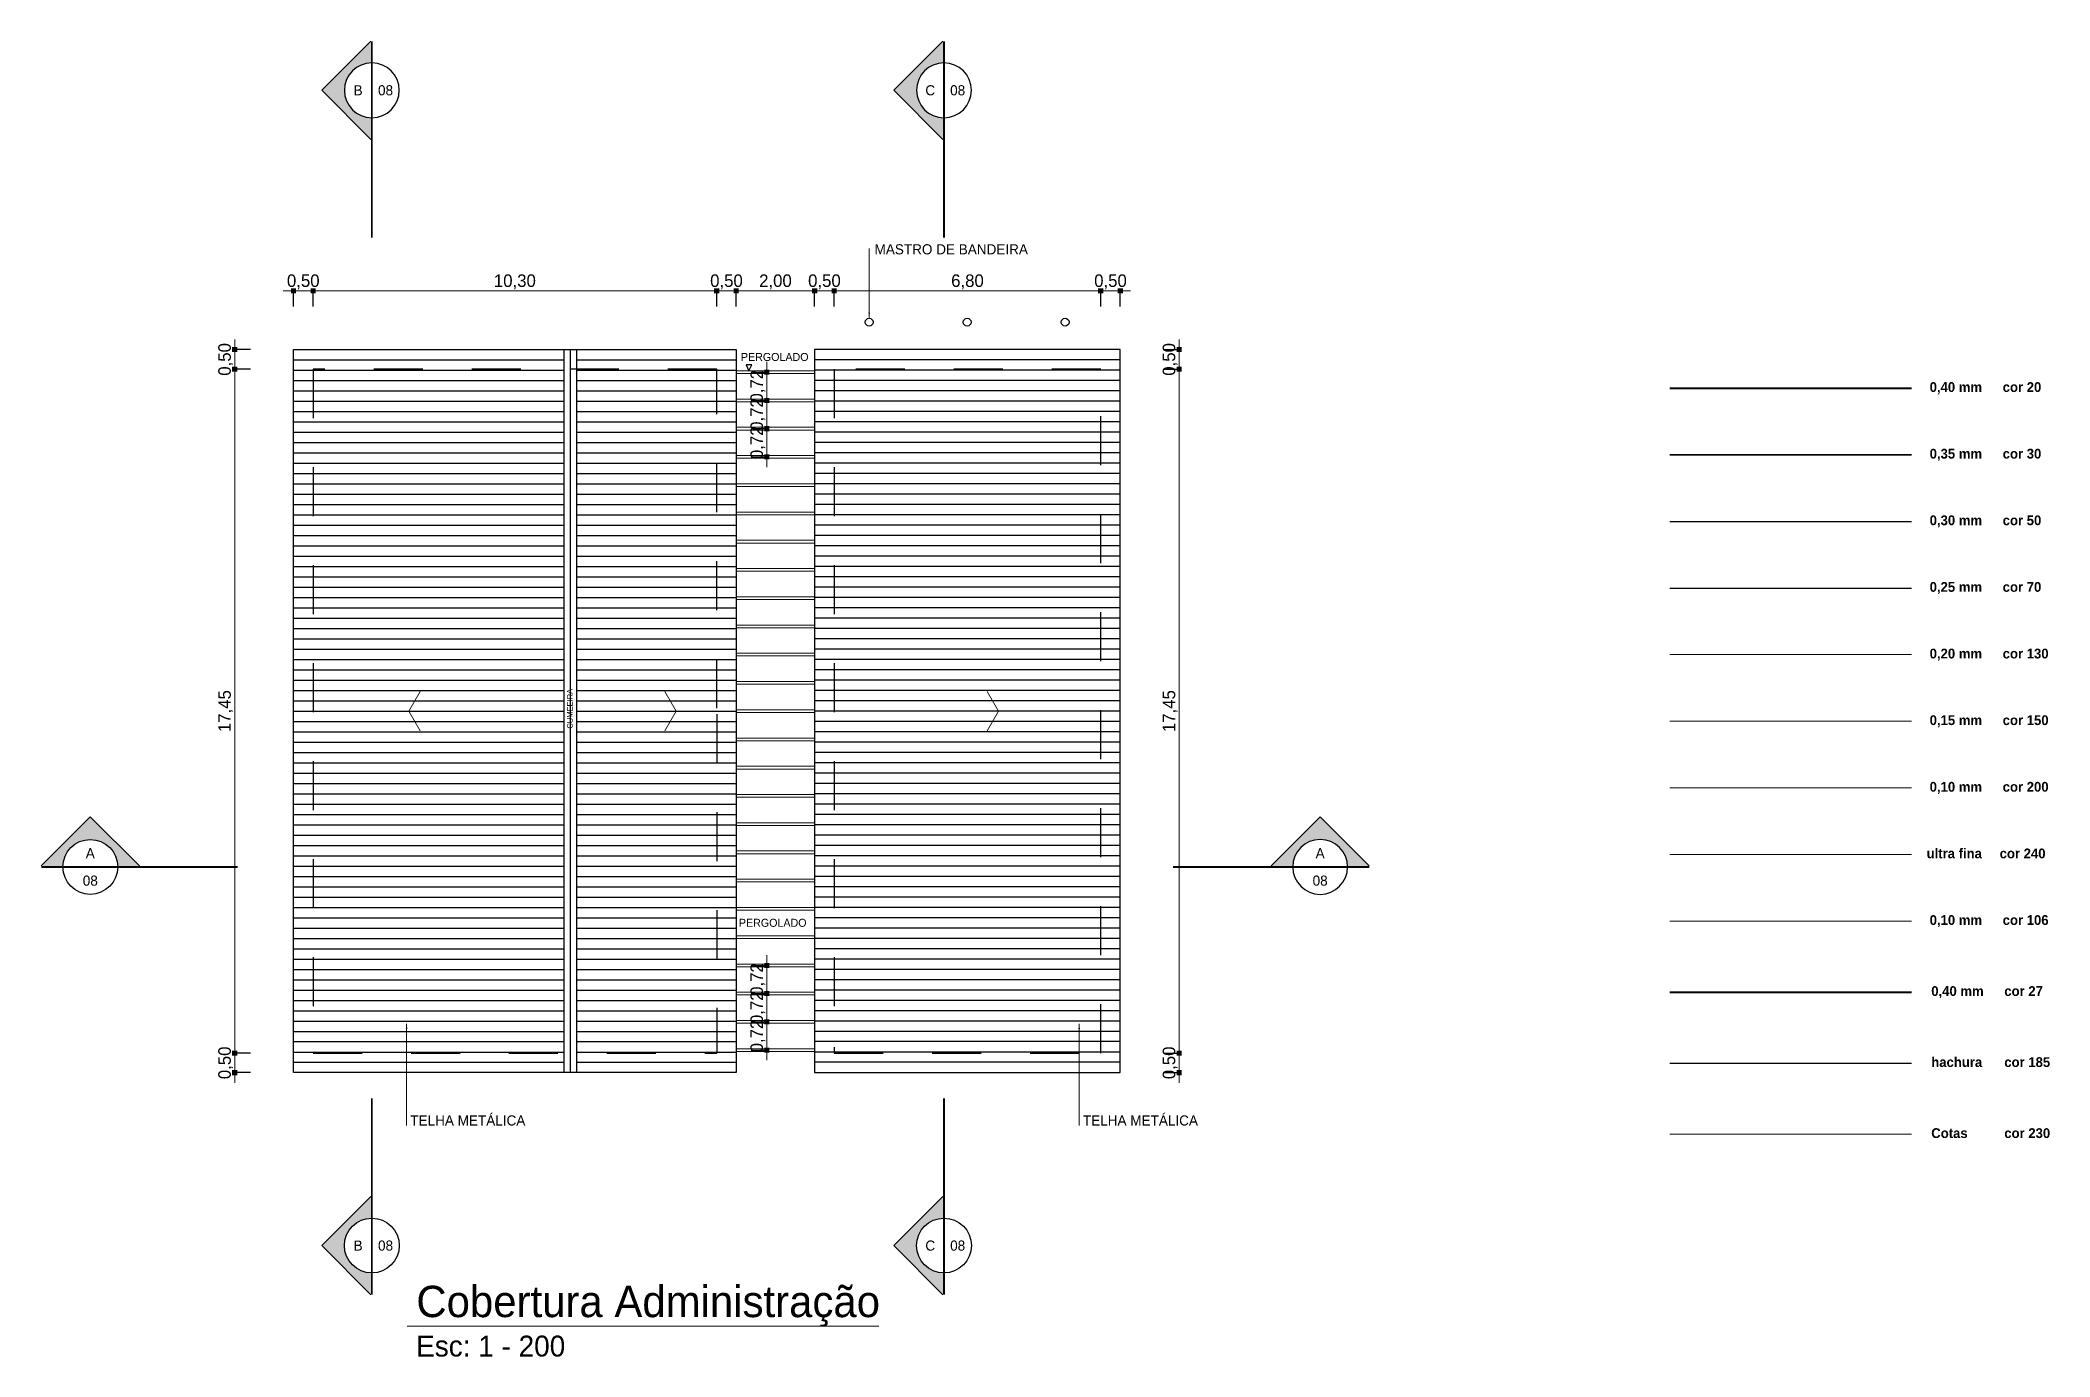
# Model space of a CAD drawing. Header units: millimetres. Extents: x 3006 to 6000, y 1661 to 3774.
# Drawn here: x 3867.8 to 3919.1, y 1660.8 to 1694.4 of the extents above; entities that cross this region are included whole.
import ezdxf
from ezdxf.enums import TextEntityAlignment as Align

# ---------------------------------------------------------------- set-up
doc = ezdxf.new("R2010")
doc.units = ezdxf.units.MM
doc.header["$LTSCALE"] = 10
doc.linetypes.add('TPP2', pattern=[1.6, 1, -0.2, 0, -0.2, 0, -0.2])
doc.linetypes.add('TT3', pattern=[0.25, 0.125, -0.125])
for name, color, linetype, lineweight in [('.10', 200, 'Continuous', 9), ('.10 ultra fina', 240, 'Continuous', 5), ('.15', 150, 'Continuous', 15), ('.20', 130, 'Continuous', 20), ('.25', 70, 'Continuous', 25), ('.30', 50, 'Continuous', 30), ('.35', 30, 'Continuous', 35), ('.40', 20, 'Continuous', 40), ('.40 Interno parede', 27, 'Continuous', 40), ('COTAS', 230, 'Continuous', 15)]:
    doc.layers.add(name, color=color, linetype=linetype, lineweight=lineweight)
for name, color, linetype in [('.20 hachura', 185, 'Continuous'), ('ARQ-MASTRO', 2, 'Continuous'), ('ARQ-PRJ', 8, 'TT3'), ('ARQ-REV', 12, 'Continuous'), ('ARQ-SMB', 9, 'Continuous'), ('Escrita', 34, 'Continuous')]:
    doc.layers.add(name, color=color, linetype=linetype)
doc.layers.add('Verde', color=7, linetype='Continuous', true_color=0x136734)
doc.styles.get("Standard").update_dxf_attribs({"font": 'arial.ttf'})
doc.styles.add('Texto Wilian', font='himalaya.ttf')
doc.dimstyles.new('Cota 1-200 Exter WMJ', dxfattribs={"dimtxt": 0.32, "dimasz": 0.13, "dimexe": 0.05, "dimexo": 0.3, "dimgap": 0.03, "dimtad": 1, "dimzin": 1, "dimtxsty": 'Texto Wilian', "dimblk": 'BOXFILLED', "dimcen": 0, "dimclrd": 230, "dimclre": 230, "dimclrt": 104, "dimazin": 0, "dimtfac": 1, "dimtix": 1, "dimtmove": 0, "dimatfit": 3, "dimfxl": 0.4, "dimfxlon": 1, "dimlwd": 20, "dimarcsym": 2})

msp = doc.modelspace()

# ---------------------------------------------------------------- texts
at = {"layer": 'Escrita', "style": 'Texto Wilian'}
for s, height, p in [('B', 0.258, (3875.887, 1693.111)), ('08', 0.2582, (3876.587, 1693.111)), ('C', 0.258, (3890.487, 1693.111)), ('08', 0.2582, (3891.187, 1693.111)), ('A', 0.258, (3869.052, 1673.644)), ('A', 0.258, (3900.437, 1673.644)), ('08', 0.2582, (3869.052, 1672.944)), ('08', 0.2582, (3900.437, 1672.944)), ('B', 0.258, (3875.887, 1663.632)), ('08', 0.2582, (3876.587, 1663.632)), ('C', 0.258, (3890.487, 1663.632)), ('08', 0.2582, (3891.187, 1663.632))]:
    msp.add_text(s, height=height, dxfattribs=at).set_placement(p, align=Align.MIDDLE)
for s, height, p in [('MASTRO DE BANDEIRA', 0.25821, (3889.066, 1688.924)), ('PERGOLADO', 0.2036, (3885.656, 1686.204)), ('PERGOLADO', 0.2036, (3885.605, 1671.766)), ('TELHA METÁLICA', 0.25821, (3877.219, 1666.695)), ('TELHA METÁLICA', 0.25821, (3894.383, 1666.695))]:
    msp.add_text(s, height=height, dxfattribs=at).set_placement(p)
msp.add_text('CUMEEIRA', height=0.144, rotation=90, dxfattribs=at).set_placement((3881.364, 1676.821))
at = {"layer": 'Escrita', "char_height": 0.25, "attachment_point": 1}
for s, insert in [('{\\Fbold|c0;\\C116;\\c3434259;0,40 mm}', (3915.991, 1685.663)), ('{\\Fbold|c0;\\C116;\\c3434259;cor 20}', (3917.855, 1685.663)), ('{\\Fbold|c0;\\C116;\\c3434259;0,35 mm}', (3915.991, 1683.963)), ('{\\Fbold|c0;\\C116;\\c3434259;cor 30}', (3917.855, 1683.963)), ('{\\Fbold|c0;\\C116;\\c3434259;0,30 mm}', (3915.991, 1682.263)), ('{\\Fbold|c0;\\C116;\\c3434259;cor 50}', (3917.855, 1682.263)), ('{\\Fbold|c0;\\C116;\\c3434259;0,25 mm}', (3915.991, 1680.563)), ('{\\Fbold|c0;\\C116;\\c3434259;cor 70}', (3917.855, 1680.563)), ('{\\Fbold|c0;\\C116;\\c3434259;0,20 mm}', (3915.991, 1678.863)), ('{\\Fbold|c0;\\C116;\\c3434259;cor 130}', (3917.855, 1678.863)), ('{\\Fbold|c0;\\C116;\\c3434259;0,15 mm}', (3915.991, 1677.163)), ('{\\Fbold|c0;\\C116;\\c3434259;cor 150}', (3917.855, 1677.163)), ('{\\Fbold|c0;\\C116;\\c3434259;0,10 mm}', (3915.991, 1675.463)), ('{\\Fbold|c0;\\C116;\\c3434259;cor 200}', (3917.855, 1675.463)), ('{\\Fbold|c0;\\C116;\\c3434259;ultra fina}', (3915.913, 1673.763)), ('{\\Fbold|c0;\\C116;\\c3434259;cor 240}', (3917.777, 1673.763)), ('{\\Fbold|c0;\\C116;\\c3434259;0,10 mm}', (3915.991, 1672.063)), ('{\\Fbold|c0;\\C116;\\c3434259;cor 106}', (3917.855, 1672.063)), ('{\\Fbold|c0;\\C116;\\c3434259;0,40 mm}', (3916.032, 1670.251)), ('{\\Fbold|c0;\\C116;\\c3434259;cor 27}', (3917.896, 1670.251)), ('{\\Fbold|c0;\\C116;\\c3434259;hachura}', (3916.032, 1668.438)), ('{\\Fbold|c0;\\C116;\\c3434259;cor 185}', (3917.896, 1668.438)), ('{\\Fbold|c0;\\C116;\\c3434259;Cotas}', (3916.032, 1666.626)), ('{\\Fbold|c0;\\C116;\\c3434259;cor 230}', (3917.896, 1666.626))]:
    msp.add_mtext_dynamic_manual_height_columns(s, width=5.26656, gutter_width=1, heights=[0], dxfattribs=dict(at, insert=insert))
at = {"layer": 'Escrita', "attachment_point": 1, "style": 'Texto Wilian'}
for s, insert, char_height, width in [('{\\C50;Cobertura Administração }', (3877.373, 1662.606), 0.8, 19.84348), ('{\\C50;Esc: 1 - 200}', (3877.367, 1661.334), 0.53333, 8.38128)]:
    msp.add_mtext(s, dxfattribs=dict(at, insert=insert, char_height=char_height, width=width))

# ---------------------------------------------------------------- blocks, each defined once
blk = doc.blocks.new('W-CORTE')
at = {"layer": '.25'}
blk.add_hatch(color=256, dxfattribs=at).paths.add_polyline_path([(-3.759, 1.278), (-5.012, 0.025), (-4.459, 0.025, -0.964901), (-3.059, 0.025), (-2.506, 0.025)])
for p, q in [((-3.759, 1.278), (-5.012, 0.025)), ((-2.506, 0.025), (-3.759, 1.278))]:
    blk.add_line(p, q, dxfattribs=at)
at = {"layer": '.25', "const_width": 0.05}
blk.add_lwpolyline([(-2.506, 0), (-5.012, 0)], dxfattribs=at)
at = {"layer": '.25', "linetype": 'TPP2', "const_width": 0.05}
blk.add_lwpolyline([(-2.506, 0), (0, 0)], dxfattribs=at)
at = {"layer": '.25'}
blk.add_circle((-3.759, 0), 0.7, dxfattribs=at)
blk = doc.blocks.new('_BoxFilled')
at = {"color": 0, "linetype": 'ByBlock', "lineweight": -2}
blk.add_line((-0.5, 0), (-1, 0), dxfattribs=at)
at = {"color": 0, "linetype": 'ByBlock'}
blk.add_solid([(-0.5, 0.5), (0.5, 0.5), (-0.5, -0.5), (0.5, -0.5)], dxfattribs=at)
blk = doc.blocks.new('*D616')
at = {"layer": 'COTAS', "color": 230, "linetype": 'Continuous', "lineweight": 20, "ltscale": 10, "transparency": 16777216}
for p, q in [((3874.107, 1687.994), (3873.977, 1687.994)), ((3874.237, 1687.994), (3874.737, 1687.994)), ((3874.867, 1687.994), (3874.997, 1687.994))]:
    blk.add_line(p, q, dxfattribs=at)
at = {"layer": 'COTAS', "color": 230, "lineweight": -2, "ltscale": 10, "transparency": 16777216}
for p, q in [((3874.237, 1687.594), (3874.237, 1688.044)), ((3874.737, 1687.594), (3874.737, 1688.044))]:
    blk.add_line(p, q, dxfattribs=at)
at = {"layer": 'Defpoints', "color": 0, "ltscale": 10, "transparency": 16777216}
for p in [(3874.737, 1687.994), (3874.237, 1686.494), (3874.737, 1686.494)]:
    blk.add_point(p, dxfattribs=at)
at = {"layer": 'COTAS', "color": 230, "lineweight": 20, "ltscale": 10, "transparency": 16777216, "xscale": 0.13, "yscale": 0.13, "zscale": 0.13}
blk.add_blockref('_BoxFilled', (3874.237, 1687.994), dxfattribs=at)
at = {"layer": 'COTAS', "color": 230, "lineweight": 20, "ltscale": 10, "transparency": 16777216, "xscale": 0.13, "yscale": 0.13, "zscale": 0.13, "rotation": 180}
blk.add_blockref('_BoxFilled', (3874.737, 1687.994), dxfattribs=at)
at = {"layer": 'COTAS', "color": 104, "ltscale": 10, "transparency": 16777216, "insert": (3874.487, 1688.223), "char_height": 0.32, "attachment_point": 5, "style": 'Texto Wilian'}
blk.add_mtext('0,50', dxfattribs=at)
blk = doc.blocks.new('*D617')
at = {"layer": 'COTAS', "color": 230, "lineweight": -2, "ltscale": 10, "transparency": 16777216}
for p, q in [((3874.737, 1687.594), (3874.737, 1688.044)), ((3885.037, 1687.594), (3885.037, 1688.044))]:
    blk.add_line(p, q, dxfattribs=at)
at = {"layer": 'COTAS', "color": 230, "linetype": 'Continuous', "lineweight": 20, "ltscale": 10, "transparency": 16777216}
blk.add_line((3874.867, 1687.994), (3884.907, 1687.994), dxfattribs=at)
at = {"layer": 'Defpoints', "color": 0, "ltscale": 10, "transparency": 16777216}
for p in [(3885.037, 1687.994), (3874.737, 1686.494), (3885.037, 1686.494)]:
    blk.add_point(p, dxfattribs=at)
at = {"layer": 'COTAS', "color": 230, "lineweight": 20, "ltscale": 10, "transparency": 16777216, "xscale": 0.13, "yscale": 0.13, "zscale": 0.13, "rotation": 180}
blk.add_blockref('_BoxFilled', (3874.737, 1687.994), dxfattribs=at)
at = {"layer": 'COTAS', "color": 230, "lineweight": 20, "ltscale": 10, "transparency": 16777216, "xscale": 0.13, "yscale": 0.13, "zscale": 0.13}
blk.add_blockref('_BoxFilled', (3885.037, 1687.994), dxfattribs=at)
at = {"layer": 'COTAS', "color": 104, "ltscale": 10, "transparency": 16777216, "insert": (3879.887, 1688.223), "char_height": 0.32, "attachment_point": 5, "style": 'Texto Wilian'}
blk.add_mtext('10,30', dxfattribs=at)
blk = doc.blocks.new('*D618')
at = {"layer": 'COTAS', "color": 230, "linetype": 'Continuous', "lineweight": 20, "ltscale": 10, "transparency": 16777216}
for p, q in [((3884.907, 1687.994), (3884.777, 1687.994)), ((3885.037, 1687.994), (3885.537, 1687.994)), ((3885.667, 1687.994), (3885.797, 1687.994))]:
    blk.add_line(p, q, dxfattribs=at)
at = {"layer": 'COTAS', "color": 230, "lineweight": -2, "ltscale": 10, "transparency": 16777216}
for p, q in [((3885.037, 1687.594), (3885.037, 1688.044)), ((3885.537, 1687.594), (3885.537, 1688.044))]:
    blk.add_line(p, q, dxfattribs=at)
at = {"layer": 'Defpoints', "color": 0, "ltscale": 10, "transparency": 16777216}
for p in [(3885.537, 1687.994), (3885.037, 1686.494), (3885.537, 1686.494)]:
    blk.add_point(p, dxfattribs=at)
at = {"layer": 'COTAS', "color": 230, "lineweight": 20, "ltscale": 10, "transparency": 16777216, "xscale": 0.13, "yscale": 0.13, "zscale": 0.13}
blk.add_blockref('_BoxFilled', (3885.037, 1687.994), dxfattribs=at)
at = {"layer": 'COTAS', "color": 230, "lineweight": 20, "ltscale": 10, "transparency": 16777216, "xscale": 0.13, "yscale": 0.13, "zscale": 0.13, "rotation": 180}
blk.add_blockref('_BoxFilled', (3885.537, 1687.994), dxfattribs=at)
at = {"layer": 'COTAS', "color": 104, "ltscale": 10, "transparency": 16777216, "insert": (3885.287, 1688.223), "char_height": 0.32, "attachment_point": 5, "style": 'Texto Wilian'}
blk.add_mtext('0,50', dxfattribs=at)
blk = doc.blocks.new('*D619')
at = {"layer": 'COTAS', "color": 230, "linetype": 'Continuous', "lineweight": 20, "ltscale": 10, "transparency": 16777216}
for p, q in [((3872.737, 1686.624), (3872.737, 1686.754)), ((3872.737, 1686.494), (3872.737, 1685.994)), ((3872.737, 1685.864), (3872.737, 1685.734))]:
    blk.add_line(p, q, dxfattribs=at)
at = {"layer": 'COTAS', "color": 230, "lineweight": -2, "ltscale": 10, "transparency": 16777216}
for p, q in [((3873.137, 1686.494), (3872.687, 1686.494)), ((3873.137, 1685.994), (3872.687, 1685.994))]:
    blk.add_line(p, q, dxfattribs=at)
at = {"layer": 'Defpoints', "color": 0, "ltscale": 10, "transparency": 16777216}
for p in [(3874.237, 1686.494), (3872.737, 1685.994), (3874.237, 1685.994)]:
    blk.add_point(p, dxfattribs=at)
at = {"layer": 'COTAS', "color": 230, "lineweight": 20, "ltscale": 10, "transparency": 16777216, "xscale": 0.13, "yscale": 0.13, "zscale": 0.13}
for p, rotation in [((3872.737, 1686.494), 270), ((3872.737, 1685.994), 90)]:
    blk.add_blockref('_BoxFilled', p, dxfattribs=dict(at, rotation=rotation))
at = {"layer": 'COTAS', "color": 104, "ltscale": 10, "transparency": 16777216, "insert": (3872.508, 1686.244), "char_height": 0.32, "attachment_point": 5, "rotation": 90, "style": 'Texto Wilian'}
blk.add_mtext('0,50', dxfattribs=at)
blk = doc.blocks.new('*D620')
at = {"layer": 'COTAS', "color": 230, "lineweight": -2, "ltscale": 10, "transparency": 16777216}
for p, q in [((3873.137, 1685.994), (3872.687, 1685.994)), ((3873.137, 1668.544), (3872.687, 1668.544))]:
    blk.add_line(p, q, dxfattribs=at)
at = {"layer": 'COTAS', "color": 230, "linetype": 'Continuous', "lineweight": 20, "ltscale": 10, "transparency": 16777216}
blk.add_line((3872.737, 1685.864), (3872.737, 1668.674), dxfattribs=at)
at = {"layer": 'Defpoints', "color": 0, "ltscale": 10, "transparency": 16777216}
for p in [(3874.237, 1685.994), (3872.737, 1668.544), (3874.237, 1668.544)]:
    blk.add_point(p, dxfattribs=at)
at = {"layer": 'COTAS', "color": 230, "lineweight": 20, "ltscale": 10, "transparency": 16777216, "xscale": 0.13, "yscale": 0.13, "zscale": 0.13}
for p, rotation in [((3872.737, 1685.994), 90), ((3872.737, 1668.544), 270)]:
    blk.add_blockref('_BoxFilled', p, dxfattribs=dict(at, rotation=rotation))
at = {"layer": 'COTAS', "color": 104, "ltscale": 10, "transparency": 16777216, "insert": (3872.508, 1677.269), "char_height": 0.32, "attachment_point": 5, "rotation": 90, "style": 'Texto Wilian'}
blk.add_mtext('17,45', dxfattribs=at)
blk = doc.blocks.new('*D627')
at = {"layer": 'COTAS', "color": 230, "lineweight": -2, "ltscale": 10, "transparency": 16777216}
for p, q in [((3885.537, 1687.594), (3885.537, 1688.044)), ((3887.537, 1687.594), (3887.537, 1688.044))]:
    blk.add_line(p, q, dxfattribs=at)
at = {"layer": 'COTAS', "color": 230, "linetype": 'Continuous', "lineweight": 20, "ltscale": 10, "transparency": 16777216}
blk.add_line((3885.667, 1687.994), (3887.407, 1687.994), dxfattribs=at)
at = {"layer": 'Defpoints', "color": 0, "ltscale": 10, "transparency": 16777216}
for p in [(3887.537, 1687.994), (3885.537, 1686.494), (3887.537, 1686.494)]:
    blk.add_point(p, dxfattribs=at)
at = {"layer": 'COTAS', "color": 230, "lineweight": 20, "ltscale": 10, "transparency": 16777216, "xscale": 0.13, "yscale": 0.13, "zscale": 0.13, "rotation": 180}
blk.add_blockref('_BoxFilled', (3885.537, 1687.994), dxfattribs=at)
at = {"layer": 'COTAS', "color": 230, "lineweight": 20, "ltscale": 10, "transparency": 16777216, "xscale": 0.13, "yscale": 0.13, "zscale": 0.13}
blk.add_blockref('_BoxFilled', (3887.537, 1687.994), dxfattribs=at)
at = {"layer": 'COTAS', "color": 104, "ltscale": 10, "transparency": 16777216, "insert": (3886.537, 1688.223), "char_height": 0.32, "attachment_point": 5, "style": 'Texto Wilian'}
blk.add_mtext('2,00', dxfattribs=at)
blk = doc.blocks.new('*D628')
at = {"layer": 'COTAS', "color": 230, "linetype": 'Continuous', "lineweight": 20, "ltscale": 10, "transparency": 16777216}
for p, q in [((3887.407, 1687.994), (3887.277, 1687.994)), ((3887.537, 1687.994), (3888.037, 1687.994)), ((3888.167, 1687.994), (3888.297, 1687.994))]:
    blk.add_line(p, q, dxfattribs=at)
at = {"layer": 'COTAS', "color": 230, "lineweight": -2, "ltscale": 10, "transparency": 16777216}
for p, q in [((3887.537, 1687.594), (3887.537, 1688.044)), ((3888.037, 1687.594), (3888.037, 1688.044))]:
    blk.add_line(p, q, dxfattribs=at)
at = {"layer": 'Defpoints', "color": 0, "ltscale": 10, "transparency": 16777216}
for p in [(3888.037, 1687.994), (3887.537, 1686.494), (3888.037, 1686.494)]:
    blk.add_point(p, dxfattribs=at)
at = {"layer": 'COTAS', "color": 230, "lineweight": 20, "ltscale": 10, "transparency": 16777216, "xscale": 0.13, "yscale": 0.13, "zscale": 0.13}
blk.add_blockref('_BoxFilled', (3887.537, 1687.994), dxfattribs=at)
at = {"layer": 'COTAS', "color": 230, "lineweight": 20, "ltscale": 10, "transparency": 16777216, "xscale": 0.13, "yscale": 0.13, "zscale": 0.13, "rotation": 180}
blk.add_blockref('_BoxFilled', (3888.037, 1687.994), dxfattribs=at)
at = {"layer": 'COTAS', "color": 104, "ltscale": 10, "transparency": 16777216, "insert": (3887.787, 1688.223), "char_height": 0.32, "attachment_point": 5, "style": 'Texto Wilian'}
blk.add_mtext('0,50', dxfattribs=at)
blk = doc.blocks.new('*D621')
at = {"layer": 'COTAS', "color": 230, "lineweight": -2, "ltscale": 10, "transparency": 16777216}
for p, q in [((3888.037, 1687.594), (3888.037, 1688.044)), ((3894.837, 1687.594), (3894.837, 1688.044))]:
    blk.add_line(p, q, dxfattribs=at)
at = {"layer": 'COTAS', "color": 230, "linetype": 'Continuous', "lineweight": 20, "ltscale": 10, "transparency": 16777216}
blk.add_line((3888.167, 1687.994), (3894.707, 1687.994), dxfattribs=at)
at = {"layer": 'Defpoints', "color": 0, "ltscale": 10, "transparency": 16777216}
for p in [(3894.837, 1687.994), (3888.037, 1686.494), (3894.837, 1686.494)]:
    blk.add_point(p, dxfattribs=at)
at = {"layer": 'COTAS', "color": 230, "lineweight": 20, "ltscale": 10, "transparency": 16777216, "xscale": 0.13, "yscale": 0.13, "zscale": 0.13, "rotation": 180}
blk.add_blockref('_BoxFilled', (3888.037, 1687.994), dxfattribs=at)
at = {"layer": 'COTAS', "color": 230, "lineweight": 20, "ltscale": 10, "transparency": 16777216, "xscale": 0.13, "yscale": 0.13, "zscale": 0.13}
blk.add_blockref('_BoxFilled', (3894.837, 1687.994), dxfattribs=at)
at = {"layer": 'COTAS', "color": 104, "ltscale": 10, "transparency": 16777216, "insert": (3891.437, 1688.223), "char_height": 0.32, "attachment_point": 5, "style": 'Texto Wilian'}
blk.add_mtext('6,80', dxfattribs=at)
blk = doc.blocks.new('*D629')
at = {"layer": 'COTAS', "color": 230, "linetype": 'Continuous', "lineweight": 20, "ltscale": 10, "transparency": 16777216}
for p, q in [((3894.707, 1687.994), (3894.577, 1687.994)), ((3894.837, 1687.994), (3895.337, 1687.994)), ((3895.467, 1687.994), (3895.597, 1687.994))]:
    blk.add_line(p, q, dxfattribs=at)
at = {"layer": 'COTAS', "color": 230, "lineweight": -2, "ltscale": 10, "transparency": 16777216}
for p, q in [((3894.837, 1687.594), (3894.837, 1688.044)), ((3895.337, 1687.594), (3895.337, 1688.044))]:
    blk.add_line(p, q, dxfattribs=at)
at = {"layer": 'Defpoints', "color": 0, "ltscale": 10, "transparency": 16777216}
for p in [(3895.337, 1687.994), (3894.837, 1686.494), (3895.337, 1686.494)]:
    blk.add_point(p, dxfattribs=at)
at = {"layer": 'COTAS', "color": 230, "lineweight": 20, "ltscale": 10, "transparency": 16777216, "xscale": 0.13, "yscale": 0.13, "zscale": 0.13}
blk.add_blockref('_BoxFilled', (3894.837, 1687.994), dxfattribs=at)
at = {"layer": 'COTAS', "color": 230, "lineweight": 20, "ltscale": 10, "transparency": 16777216, "xscale": 0.13, "yscale": 0.13, "zscale": 0.13, "rotation": 180}
blk.add_blockref('_BoxFilled', (3895.337, 1687.994), dxfattribs=at)
at = {"layer": 'COTAS', "color": 104, "ltscale": 10, "transparency": 16777216, "insert": (3895.087, 1688.223), "char_height": 0.32, "attachment_point": 5, "style": 'Texto Wilian'}
blk.add_mtext('0,50', dxfattribs=at)
blk = doc.blocks.new('*D630')
at = {"layer": 'COTAS', "color": 230, "linetype": 'Continuous', "lineweight": 20, "ltscale": 10, "transparency": 16777216}
for p, q in [((3896.837, 1668.674), (3896.837, 1668.804)), ((3896.837, 1668.044), (3896.837, 1668.544)), ((3896.837, 1667.914), (3896.837, 1667.784))]:
    blk.add_line(p, q, dxfattribs=at)
at = {"layer": 'COTAS', "color": 230, "lineweight": -2, "ltscale": 10, "transparency": 16777216}
for p, q in [((3896.437, 1668.544), (3896.887, 1668.544)), ((3896.437, 1668.044), (3896.887, 1668.044))]:
    blk.add_line(p, q, dxfattribs=at)
at = {"layer": 'Defpoints', "color": 0, "ltscale": 10, "transparency": 16777216}
for p in [(3895.337, 1668.544), (3896.837, 1668.544), (3895.337, 1668.044)]:
    blk.add_point(p, dxfattribs=at)
at = {"layer": 'COTAS', "color": 230, "lineweight": 20, "ltscale": 10, "transparency": 16777216, "xscale": 0.13, "yscale": 0.13, "zscale": 0.13}
for p, rotation in [((3896.837, 1668.544), 270), ((3896.837, 1668.044), 90)]:
    blk.add_blockref('_BoxFilled', p, dxfattribs=dict(at, rotation=rotation))
at = {"layer": 'COTAS', "color": 104, "ltscale": 10, "transparency": 16777216, "insert": (3896.608, 1668.294), "char_height": 0.32, "attachment_point": 5, "rotation": 90, "style": 'Texto Wilian'}
blk.add_mtext('0,50', dxfattribs=at)
blk = doc.blocks.new('*D622')
at = {"layer": 'COTAS', "color": 230, "lineweight": -2, "ltscale": 10, "transparency": 16777216}
for p, q in [((3896.437, 1685.994), (3896.887, 1685.994)), ((3896.437, 1668.544), (3896.887, 1668.544))]:
    blk.add_line(p, q, dxfattribs=at)
at = {"layer": 'COTAS', "color": 230, "linetype": 'Continuous', "lineweight": 20, "ltscale": 10, "transparency": 16777216}
blk.add_line((3896.837, 1668.674), (3896.837, 1685.864), dxfattribs=at)
at = {"layer": 'Defpoints', "color": 0, "ltscale": 10, "transparency": 16777216}
for p in [(3895.337, 1685.994), (3896.837, 1685.994), (3895.337, 1668.544)]:
    blk.add_point(p, dxfattribs=at)
at = {"layer": 'COTAS', "color": 230, "lineweight": 20, "ltscale": 10, "transparency": 16777216, "xscale": 0.13, "yscale": 0.13, "zscale": 0.13}
for p, rotation in [((3896.837, 1685.994), 90), ((3896.837, 1668.544), 270)]:
    blk.add_blockref('_BoxFilled', p, dxfattribs=dict(at, rotation=rotation))
at = {"layer": 'COTAS', "color": 104, "ltscale": 10, "transparency": 16777216, "insert": (3896.608, 1677.269), "char_height": 0.32, "attachment_point": 5, "rotation": 90, "style": 'Texto Wilian'}
blk.add_mtext('17,45', dxfattribs=at)
blk = doc.blocks.new('*D623')
at = {"layer": 'COTAS', "color": 230, "linetype": 'Continuous', "lineweight": 20, "ltscale": 10, "transparency": 16777216}
for p, q in [((3896.837, 1686.624), (3896.837, 1686.754)), ((3896.837, 1685.994), (3896.837, 1686.494)), ((3896.837, 1685.864), (3896.837, 1685.734))]:
    blk.add_line(p, q, dxfattribs=at)
at = {"layer": 'COTAS', "color": 230, "lineweight": -2, "ltscale": 10, "transparency": 16777216}
for p, q in [((3896.437, 1686.494), (3896.887, 1686.494)), ((3896.437, 1685.994), (3896.887, 1685.994))]:
    blk.add_line(p, q, dxfattribs=at)
at = {"layer": 'Defpoints', "color": 0, "ltscale": 10, "transparency": 16777216}
for p in [(3895.337, 1686.494), (3896.837, 1686.494), (3895.337, 1685.994)]:
    blk.add_point(p, dxfattribs=at)
at = {"layer": 'COTAS', "color": 230, "lineweight": 20, "ltscale": 10, "transparency": 16777216, "xscale": 0.13, "yscale": 0.13, "zscale": 0.13}
for p, rotation in [((3896.837, 1686.494), 270), ((3896.837, 1685.994), 90)]:
    blk.add_blockref('_BoxFilled', p, dxfattribs=dict(at, rotation=rotation))
at = {"layer": 'COTAS', "color": 104, "ltscale": 10, "transparency": 16777216, "insert": (3896.608, 1686.244), "char_height": 0.32, "attachment_point": 5, "rotation": 90, "style": 'Texto Wilian'}
blk.add_mtext('0,50', dxfattribs=at)
blk = doc.blocks.new('*D615')
at = {"layer": 'COTAS', "color": 230, "linetype": 'Continuous', "lineweight": 20, "ltscale": 10, "transparency": 16777216}
for p, q in [((3872.737, 1668.674), (3872.737, 1668.804)), ((3872.737, 1668.544), (3872.737, 1668.044)), ((3872.737, 1667.914), (3872.737, 1667.784))]:
    blk.add_line(p, q, dxfattribs=at)
at = {"layer": 'COTAS', "color": 230, "lineweight": -2, "ltscale": 10, "transparency": 16777216}
for p, q in [((3873.137, 1668.544), (3872.687, 1668.544)), ((3873.137, 1668.044), (3872.687, 1668.044))]:
    blk.add_line(p, q, dxfattribs=at)
at = {"layer": 'Defpoints', "color": 0, "ltscale": 10, "transparency": 16777216}
for p in [(3874.237, 1668.544), (3872.737, 1668.044), (3874.237, 1668.044)]:
    blk.add_point(p, dxfattribs=at)
at = {"layer": 'COTAS', "color": 230, "lineweight": 20, "ltscale": 10, "transparency": 16777216, "xscale": 0.13, "yscale": 0.13, "zscale": 0.13}
for p, rotation in [((3872.737, 1668.544), 270), ((3872.737, 1668.044), 90)]:
    blk.add_blockref('_BoxFilled', p, dxfattribs=dict(at, rotation=rotation))
at = {"layer": 'COTAS', "color": 104, "ltscale": 10, "transparency": 16777216, "insert": (3872.508, 1668.294), "char_height": 0.32, "attachment_point": 5, "rotation": 90, "style": 'Texto Wilian'}
blk.add_mtext('0,50', dxfattribs=at)
blk = doc.blocks.new('*D624')
at = {"layer": 'COTAS', "color": 230, "lineweight": -2, "ltscale": 10, "transparency": 16777216}
for p, q in [((3885.917, 1669.34), (3886.367, 1669.34)), ((3885.917, 1668.619), (3886.367, 1668.619))]:
    blk.add_line(p, q, dxfattribs=at)
at = {"layer": 'COTAS', "color": 230, "linetype": 'Continuous', "lineweight": 20, "ltscale": 10, "transparency": 16777216}
for p, q in [((3886.317, 1669.47), (3886.317, 1669.6)), ((3886.317, 1668.619), (3886.317, 1669.34)), ((3886.317, 1668.489), (3886.317, 1668.359))]:
    blk.add_line(p, q, dxfattribs=at)
at = {"layer": 'Defpoints', "color": 0, "ltscale": 10, "transparency": 16777216}
for p in [(3885.537, 1669.34), (3886.317, 1669.34), (3885.537, 1668.619)]:
    blk.add_point(p, dxfattribs=at)
at = {"layer": 'COTAS', "color": 230, "lineweight": 20, "ltscale": 10, "transparency": 16777216, "xscale": 0.13, "yscale": 0.13, "zscale": 0.13}
for p, rotation in [((3886.317, 1669.34), 270), ((3886.317, 1668.619), 90)]:
    blk.add_blockref('_BoxFilled', p, dxfattribs=dict(at, rotation=rotation))
at = {"layer": 'COTAS', "color": 104, "ltscale": 10, "transparency": 16777216, "insert": (3886.087, 1668.979), "char_height": 0.32, "attachment_point": 5, "rotation": 90, "style": 'Texto Wilian'}
blk.add_mtext('0,72', dxfattribs=at)
blk = doc.blocks.new('*D625')
at = {"layer": 'COTAS', "color": 230, "linetype": 'Continuous', "lineweight": 20, "ltscale": 10, "transparency": 16777216}
for p, q in [((3886.317, 1670.191), (3886.317, 1670.321)), ((3886.317, 1669.34), (3886.317, 1670.061)), ((3886.317, 1669.21), (3886.317, 1669.08))]:
    blk.add_line(p, q, dxfattribs=at)
at = {"layer": 'COTAS', "color": 230, "lineweight": -2, "ltscale": 10, "transparency": 16777216}
for p, q in [((3885.917, 1670.061), (3886.367, 1670.061)), ((3885.917, 1669.34), (3886.367, 1669.34))]:
    blk.add_line(p, q, dxfattribs=at)
at = {"layer": 'Defpoints', "color": 0, "ltscale": 10, "transparency": 16777216}
for p in [(3885.537, 1670.061), (3886.317, 1670.061), (3885.537, 1669.34)]:
    blk.add_point(p, dxfattribs=at)
at = {"layer": 'COTAS', "color": 230, "lineweight": 20, "ltscale": 10, "transparency": 16777216, "xscale": 0.13, "yscale": 0.13, "zscale": 0.13}
for p, rotation in [((3886.317, 1670.061), 270), ((3886.317, 1669.34), 90)]:
    blk.add_blockref('_BoxFilled', p, dxfattribs=dict(at, rotation=rotation))
at = {"layer": 'COTAS', "color": 104, "ltscale": 10, "transparency": 16777216, "insert": (3886.087, 1669.7), "char_height": 0.32, "attachment_point": 5, "rotation": 90, "style": 'Texto Wilian'}
blk.add_mtext('0,72', dxfattribs=at)
blk = doc.blocks.new('*D626')
at = {"layer": 'COTAS', "color": 230, "linetype": 'Continuous', "lineweight": 20, "ltscale": 10, "transparency": 16777216}
for p, q in [((3886.317, 1670.911), (3886.317, 1671.041)), ((3886.317, 1670.061), (3886.317, 1670.781)), ((3886.317, 1669.931), (3886.317, 1669.801))]:
    blk.add_line(p, q, dxfattribs=at)
at = {"layer": 'COTAS', "color": 230, "lineweight": -2, "ltscale": 10, "transparency": 16777216}
for p, q in [((3885.917, 1670.781), (3886.367, 1670.781)), ((3885.917, 1670.061), (3886.367, 1670.061))]:
    blk.add_line(p, q, dxfattribs=at)
at = {"layer": 'Defpoints', "color": 0, "ltscale": 10, "transparency": 16777216}
for p in [(3885.537, 1670.781), (3886.317, 1670.781), (3885.537, 1670.061)]:
    blk.add_point(p, dxfattribs=at)
at = {"layer": 'COTAS', "color": 230, "lineweight": 20, "ltscale": 10, "transparency": 16777216, "xscale": 0.13, "yscale": 0.13, "zscale": 0.13}
for p, rotation in [((3886.317, 1670.781), 270), ((3886.317, 1670.061), 90)]:
    blk.add_blockref('_BoxFilled', p, dxfattribs=dict(at, rotation=rotation))
at = {"layer": 'COTAS', "color": 104, "ltscale": 10, "transparency": 16777216, "insert": (3886.087, 1670.421), "char_height": 0.32, "attachment_point": 5, "rotation": 90, "style": 'Texto Wilian'}
blk.add_mtext('0,72', dxfattribs=at)
blk = doc.blocks.new('*D612')
at = {"layer": 'COTAS', "color": 230, "linetype": 'Continuous', "lineweight": 20, "ltscale": 10, "transparency": 16777216}
for p, q in [((3886.317, 1684.607), (3886.317, 1684.737)), ((3886.317, 1683.756), (3886.317, 1684.477)), ((3886.317, 1683.626), (3886.317, 1683.496))]:
    blk.add_line(p, q, dxfattribs=at)
at = {"layer": 'COTAS', "color": 230, "lineweight": -2, "ltscale": 10, "transparency": 16777216}
for p, q in [((3885.917, 1684.477), (3886.367, 1684.477)), ((3885.917, 1683.756), (3886.367, 1683.756))]:
    blk.add_line(p, q, dxfattribs=at)
at = {"layer": 'Defpoints', "color": 0, "ltscale": 10, "transparency": 16777216}
for p in [(3885.537, 1684.477), (3886.317, 1684.477), (3885.537, 1683.756)]:
    blk.add_point(p, dxfattribs=at)
at = {"layer": 'COTAS', "color": 230, "lineweight": 20, "ltscale": 10, "transparency": 16777216, "xscale": 0.13, "yscale": 0.13, "zscale": 0.13}
for p, rotation in [((3886.317, 1684.477), 270), ((3886.317, 1683.756), 90)]:
    blk.add_blockref('_BoxFilled', p, dxfattribs=dict(at, rotation=rotation))
at = {"layer": 'COTAS', "color": 104, "ltscale": 10, "transparency": 16777216, "insert": (3886.087, 1684.117), "char_height": 0.32, "attachment_point": 5, "rotation": 90, "style": 'Texto Wilian'}
blk.add_mtext('0,72', dxfattribs=at)
blk = doc.blocks.new('*D613')
at = {"layer": 'COTAS', "color": 230, "lineweight": -2, "ltscale": 10, "transparency": 16777216}
for p, q in [((3885.917, 1685.198), (3886.367, 1685.198)), ((3885.917, 1684.477), (3886.367, 1684.477))]:
    blk.add_line(p, q, dxfattribs=at)
at = {"layer": 'COTAS', "color": 230, "linetype": 'Continuous', "lineweight": 20, "ltscale": 10, "transparency": 16777216}
for p, q in [((3886.317, 1685.328), (3886.317, 1685.458)), ((3886.317, 1684.477), (3886.317, 1685.198)), ((3886.317, 1684.347), (3886.317, 1684.217))]:
    blk.add_line(p, q, dxfattribs=at)
at = {"layer": 'Defpoints', "color": 0, "ltscale": 10, "transparency": 16777216}
for p in [(3885.537, 1685.198), (3886.317, 1685.198), (3885.537, 1684.477)]:
    blk.add_point(p, dxfattribs=at)
at = {"layer": 'COTAS', "color": 230, "lineweight": 20, "ltscale": 10, "transparency": 16777216, "xscale": 0.13, "yscale": 0.13, "zscale": 0.13}
for p, rotation in [((3886.317, 1685.198), 270), ((3886.317, 1684.477), 90)]:
    blk.add_blockref('_BoxFilled', p, dxfattribs=dict(at, rotation=rotation))
at = {"layer": 'COTAS', "color": 104, "ltscale": 10, "transparency": 16777216, "insert": (3886.087, 1684.838), "char_height": 0.32, "attachment_point": 5, "rotation": 90, "style": 'Texto Wilian'}
blk.add_mtext('0,72', dxfattribs=at)
blk = doc.blocks.new('*D614')
at = {"layer": 'COTAS', "color": 230, "lineweight": -2, "ltscale": 10, "transparency": 16777216}
for p, q in [((3885.917, 1685.919), (3886.367, 1685.919)), ((3885.917, 1685.198), (3886.367, 1685.198))]:
    blk.add_line(p, q, dxfattribs=at)
at = {"layer": 'COTAS', "color": 230, "linetype": 'Continuous', "lineweight": 20, "ltscale": 10, "transparency": 16777216}
for p, q in [((3886.317, 1686.049), (3886.317, 1686.179)), ((3886.317, 1685.198), (3886.317, 1685.919)), ((3886.317, 1685.068), (3886.317, 1684.938))]:
    blk.add_line(p, q, dxfattribs=at)
at = {"layer": 'Defpoints', "color": 0, "ltscale": 10, "transparency": 16777216}
for p in [(3885.537, 1685.919), (3886.317, 1685.919), (3885.537, 1685.198)]:
    blk.add_point(p, dxfattribs=at)
at = {"layer": 'COTAS', "color": 230, "lineweight": 20, "ltscale": 10, "transparency": 16777216, "xscale": 0.13, "yscale": 0.13, "zscale": 0.13}
for p, rotation in [((3886.317, 1685.919), 270), ((3886.317, 1685.198), 90)]:
    blk.add_blockref('_BoxFilled', p, dxfattribs=dict(at, rotation=rotation))
at = {"layer": 'COTAS', "color": 104, "ltscale": 10, "transparency": 16777216, "insert": (3886.087, 1685.559), "char_height": 0.32, "attachment_point": 5, "rotation": 90, "style": 'Texto Wilian'}
blk.add_mtext('0,72', dxfattribs=at)

# ---------------------------------------------------------------- dimensions: what is measured, and where the dimension line sits
at = {"layer": 'COTAS', "ltscale": 10}
for base, p1, p2, picture, middle in [((3874.737, 1687.994), (3874.237, 1686.494), (3874.737, 1686.494), '*D616', (3874.487, 1688.223)), ((3885.037, 1687.994), (3874.737, 1686.494), (3885.037, 1686.494), '*D617', (3879.887, 1688.223)), ((3885.537, 1687.994), (3885.037, 1686.494), (3885.537, 1686.494), '*D618', (3885.287, 1688.223)), ((3887.537, 1687.994), (3885.537, 1686.494), (3887.537, 1686.494), '*D627', (3886.537, 1688.223)), ((3888.037, 1687.994), (3887.537, 1686.494), (3888.037, 1686.494), '*D628', (3887.787, 1688.223)), ((3894.837, 1687.994), (3888.037, 1686.494), (3894.837, 1686.494), '*D621', (3891.437, 1688.223)), ((3895.337, 1687.994), (3894.837, 1686.494), (3895.337, 1686.494), '*D629', (3895.087, 1688.223))]:
    dim = msp.add_linear_dim(base=base, p1=p1, p2=p2, dimstyle='Cota 1-200 Exter WMJ', dxfattribs=at)
    dim.commit()
    dim.dimension.update_dxf_attribs({"geometry": picture, "text_midpoint": middle})
for base, p1, p2, picture, middle in [((3872.737, 1685.994), (3874.237, 1686.494), (3874.237, 1685.994), '*D619', (3872.508, 1686.244)), ((3896.837, 1686.494), (3895.337, 1685.994), (3895.337, 1686.494), '*D623', (3896.608, 1686.244)), ((3872.737, 1668.544), (3874.237, 1685.994), (3874.237, 1668.544), '*D620', (3872.508, 1677.269)), ((3886.317, 1685.919), (3885.537, 1685.198), (3885.537, 1685.919), '*D614', (3886.087, 1685.559)), ((3896.837, 1685.994), (3895.337, 1668.544), (3895.337, 1685.994), '*D622', (3896.608, 1677.269)), ((3886.317, 1685.198), (3885.537, 1684.477), (3885.537, 1685.198), '*D613', (3886.087, 1684.838)), ((3886.317, 1684.477), (3885.537, 1683.756), (3885.537, 1684.477), '*D612', (3886.087, 1684.117)), ((3886.317, 1670.781), (3885.537, 1670.061), (3885.537, 1670.781), '*D626', (3886.087, 1670.421)), ((3886.317, 1670.061), (3885.537, 1669.34), (3885.537, 1670.061), '*D625', (3886.087, 1669.7)), ((3886.317, 1669.34), (3885.537, 1668.619), (3885.537, 1669.34), '*D624', (3886.087, 1668.979)), ((3872.737, 1668.044), (3874.237, 1668.544), (3874.237, 1668.044), '*D615', (3872.508, 1668.294)), ((3896.837, 1668.544), (3895.337, 1668.044), (3895.337, 1668.544), '*D630', (3896.608, 1668.294))]:
    dim = msp.add_linear_dim(base=base, p1=p1, p2=p2, angle=90, dimstyle='Cota 1-200 Exter WMJ', dxfattribs=at)
    dim.commit()
    dim.dimension.update_dxf_attribs({"geometry": picture, "text_midpoint": middle})

# ---------------------------------------------------------------- linework, layer by layer
at = {"layer": '.10', "color": 200, "lineweight": 9}
msp.add_line((3909.363, 1675.31), (3915.528, 1675.31), dxfattribs=at)
at = {"layer": '.10 ultra fina', "color": 240, "lineweight": 5}
msp.add_line((3909.363, 1673.61), (3915.528, 1673.61), dxfattribs=at)
at = {"layer": '.15', "color": 150, "lineweight": 15}
for p, q in [((3877.474, 1677.769), (3877.185, 1677.269)), ((3883.712, 1677.769), (3884, 1677.269)), ((3891.94, 1677.769), (3892.229, 1677.269)), ((3877.185, 1677.269), (3877.474, 1676.769)), ((3877.185, 1677.269), (3878.185, 1677.269)), ((3884, 1677.269), (3883, 1677.269)), ((3884, 1677.269), (3883.712, 1676.769)), ((3892.229, 1677.269), (3891.229, 1677.269)), ((3892.229, 1677.269), (3891.94, 1676.769)), ((3909.363, 1677.01), (3915.528, 1677.01))]:
    msp.add_line(p, q, dxfattribs=at)
for points in [[(3885.537, 1685.884), (3887.537, 1685.884), (3887.537, 1685.954), (3885.537, 1685.954)], [(3885.537, 1685.163), (3887.537, 1685.163), (3887.537, 1685.233), (3885.537, 1685.233)], [(3885.537, 1684.442), (3887.537, 1684.442), (3887.537, 1684.512), (3885.537, 1684.512)], [(3885.537, 1683.721), (3887.537, 1683.721), (3887.537, 1683.791), (3885.537, 1683.791)], [(3885.537, 1683.001), (3887.537, 1683.001), (3887.537, 1683.071), (3885.537, 1683.071)], [(3885.537, 1682.28), (3887.537, 1682.28), (3887.537, 1682.35), (3885.537, 1682.35)], [(3885.537, 1681.559), (3887.537, 1681.559), (3887.537, 1681.629), (3885.537, 1681.629)], [(3885.537, 1680.838), (3887.537, 1680.838), (3887.537, 1680.908), (3885.537, 1680.908)], [(3885.537, 1680.117), (3887.537, 1680.117), (3887.537, 1680.187), (3885.537, 1680.187)], [(3885.537, 1679.396), (3887.537, 1679.396), (3887.537, 1679.466), (3885.537, 1679.466)], [(3885.537, 1678.676), (3887.537, 1678.676), (3887.537, 1678.746), (3885.537, 1678.746)], [(3885.537, 1677.955), (3887.537, 1677.955), (3887.537, 1678.025), (3885.537, 1678.025)], [(3885.537, 1677.234), (3887.537, 1677.234), (3887.537, 1677.304), (3885.537, 1677.304)], [(3885.537, 1676.513), (3887.537, 1676.513), (3887.537, 1676.583), (3885.537, 1676.583)], [(3885.537, 1675.792), (3887.537, 1675.792), (3887.537, 1675.862), (3885.537, 1675.862)], [(3885.537, 1675.071), (3887.537, 1675.071), (3887.537, 1675.141), (3885.537, 1675.141)], [(3885.537, 1674.351), (3887.537, 1674.351), (3887.537, 1674.421), (3885.537, 1674.421)], [(3885.537, 1673.63), (3887.537, 1673.63), (3887.537, 1673.7), (3885.537, 1673.7)], [(3885.537, 1672.909), (3887.537, 1672.909), (3887.537, 1672.979), (3885.537, 1672.979)], [(3885.537, 1672.188), (3887.537, 1672.188), (3887.537, 1672.258), (3885.537, 1672.258)], [(3885.537, 1671.467), (3887.537, 1671.467), (3887.537, 1671.537), (3885.537, 1671.537)], [(3885.537, 1670.746), (3887.537, 1670.746), (3887.537, 1670.816), (3885.537, 1670.816)], [(3885.537, 1670.026), (3887.537, 1670.026), (3887.537, 1670.096), (3885.537, 1670.096)], [(3885.537, 1669.305), (3887.537, 1669.305), (3887.537, 1669.375), (3885.537, 1669.375)], [(3885.537, 1668.584), (3887.537, 1668.584), (3887.537, 1668.654), (3885.537, 1668.654)]]:
    msp.add_lwpolyline(points, close=True, dxfattribs=at)
at = {"layer": '.20', "color": 130, "lineweight": 20}
msp.add_line((3909.363, 1678.71), (3915.528, 1678.71), dxfattribs=at)
at = {"layer": '.20 hachura', "color": 185}
for p, q in [((3874.237, 1686.23), (3881.133, 1686.23)), ((3881.133, 1686.494), (3881.133, 1668.044)), ((3881.296, 1686.494), (3881.296, 1668.044)), ((3881.463, 1686.494), (3881.463, 1668.044)), ((3881.463, 1686.23), (3885.537, 1686.23)), ((3895.337, 1686.23), (3887.537, 1686.23)), ((3874.237, 1685.967), (3881.133, 1685.967)), ((3874.237, 1685.703), (3881.133, 1685.703)), ((3881.463, 1685.967), (3885.537, 1685.967)), ((3881.463, 1685.703), (3885.537, 1685.703)), ((3895.337, 1685.967), (3887.537, 1685.967)), ((3895.337, 1685.703), (3887.537, 1685.703)), ((3874.237, 1685.44), (3881.133, 1685.44)), ((3874.237, 1685.176), (3881.133, 1685.176)), ((3881.463, 1685.44), (3885.537, 1685.44)), ((3881.463, 1685.176), (3885.537, 1685.176)), ((3895.337, 1685.44), (3887.537, 1685.44)), ((3895.337, 1685.176), (3887.537, 1685.176)), ((3874.237, 1684.913), (3881.133, 1684.913)), ((3881.463, 1684.913), (3885.537, 1684.913)), ((3895.337, 1684.913), (3887.537, 1684.913)), ((3874.237, 1684.649), (3881.133, 1684.649)), ((3874.237, 1684.385), (3881.133, 1684.385)), ((3881.463, 1684.649), (3885.537, 1684.649)), ((3881.463, 1684.385), (3885.537, 1684.385)), ((3895.337, 1684.649), (3887.537, 1684.649)), ((3895.337, 1684.385), (3887.537, 1684.385)), ((3874.237, 1684.122), (3881.133, 1684.122)), ((3874.237, 1683.858), (3881.133, 1683.858)), ((3881.463, 1684.122), (3885.537, 1684.122)), ((3881.463, 1683.858), (3885.537, 1683.858)), ((3895.337, 1684.122), (3887.537, 1684.122)), ((3895.337, 1683.858), (3887.537, 1683.858)), ((3874.237, 1683.595), (3881.133, 1683.595)), ((3874.237, 1683.331), (3881.133, 1683.331)), ((3881.463, 1683.595), (3885.537, 1683.595)), ((3881.463, 1683.331), (3885.537, 1683.331)), ((3895.337, 1683.595), (3887.537, 1683.595)), ((3895.337, 1683.331), (3887.537, 1683.331)), ((3874.237, 1683.068), (3881.133, 1683.068)), ((3874.237, 1682.804), (3881.133, 1682.804)), ((3881.463, 1683.068), (3885.537, 1683.068)), ((3881.463, 1682.804), (3885.537, 1682.804)), ((3895.337, 1683.068), (3887.537, 1683.068)), ((3895.337, 1682.804), (3887.537, 1682.804)), ((3874.237, 1682.54), (3881.133, 1682.54)), ((3874.237, 1682.277), (3881.133, 1682.277)), ((3881.463, 1682.54), (3885.537, 1682.54)), ((3881.463, 1682.277), (3885.537, 1682.277)), ((3895.337, 1682.54), (3887.537, 1682.54)), ((3895.337, 1682.277), (3887.537, 1682.277)), ((3874.237, 1682.013), (3881.133, 1682.013)), ((3874.237, 1681.75), (3881.133, 1681.75)), ((3881.463, 1682.013), (3885.537, 1682.013)), ((3881.463, 1681.75), (3885.537, 1681.75)), ((3895.337, 1682.013), (3887.537, 1682.013)), ((3895.337, 1681.75), (3887.537, 1681.75)), ((3874.237, 1681.486), (3881.133, 1681.486)), ((3874.237, 1681.223), (3881.133, 1681.223)), ((3881.463, 1681.486), (3885.537, 1681.486)), ((3881.463, 1681.223), (3885.537, 1681.223)), ((3895.337, 1681.486), (3887.537, 1681.486)), ((3895.337, 1681.223), (3887.537, 1681.223)), ((3874.237, 1680.959), (3881.133, 1680.959)), ((3874.237, 1680.695), (3881.133, 1680.695)), ((3881.463, 1680.959), (3885.537, 1680.959)), ((3881.463, 1680.695), (3885.537, 1680.695)), ((3895.337, 1680.959), (3887.537, 1680.959)), ((3895.337, 1680.695), (3887.537, 1680.695)), ((3874.237, 1680.432), (3881.133, 1680.432)), ((3874.237, 1680.168), (3881.133, 1680.168)), ((3881.463, 1680.432), (3885.537, 1680.432)), ((3881.463, 1680.168), (3885.537, 1680.168)), ((3895.337, 1680.432), (3887.537, 1680.432)), ((3895.337, 1680.168), (3887.537, 1680.168)), ((3874.237, 1679.905), (3881.133, 1679.905)), ((3874.237, 1679.641), (3881.133, 1679.641)), ((3881.463, 1679.905), (3885.537, 1679.905)), ((3881.463, 1679.641), (3885.537, 1679.641)), ((3895.337, 1679.905), (3887.537, 1679.905)), ((3895.337, 1679.641), (3887.537, 1679.641)), ((3874.237, 1679.378), (3881.133, 1679.378)), ((3874.237, 1679.114), (3881.133, 1679.114)), ((3881.463, 1679.378), (3885.537, 1679.378)), ((3881.463, 1679.114), (3885.537, 1679.114)), ((3895.337, 1679.378), (3887.537, 1679.378)), ((3895.337, 1679.114), (3887.537, 1679.114)), ((3874.237, 1678.85), (3881.133, 1678.85)), ((3874.237, 1678.587), (3881.133, 1678.587)), ((3881.463, 1678.85), (3885.537, 1678.85)), ((3881.463, 1678.587), (3885.537, 1678.587)), ((3895.337, 1678.85), (3887.537, 1678.85)), ((3895.337, 1678.587), (3887.537, 1678.587)), ((3874.237, 1678.323), (3881.133, 1678.323)), ((3874.237, 1678.06), (3881.133, 1678.06)), ((3881.463, 1678.323), (3885.537, 1678.323)), ((3881.463, 1678.06), (3885.537, 1678.06)), ((3895.337, 1678.323), (3887.537, 1678.323)), ((3895.337, 1678.06), (3887.537, 1678.06)), ((3874.237, 1677.796), (3881.133, 1677.796)), ((3874.237, 1677.533), (3881.133, 1677.533)), ((3881.463, 1677.796), (3885.537, 1677.796)), ((3881.463, 1677.533), (3885.537, 1677.533)), ((3895.337, 1677.796), (3887.537, 1677.796)), ((3895.337, 1677.533), (3887.537, 1677.533)), ((3874.237, 1677.269), (3881.133, 1677.269)), ((3874.237, 1677.005), (3881.133, 1677.005)), ((3881.463, 1677.269), (3885.537, 1677.269)), ((3881.463, 1677.005), (3885.537, 1677.005)), ((3895.337, 1677.269), (3887.537, 1677.269)), ((3895.337, 1677.005), (3887.537, 1677.005)), ((3874.237, 1676.742), (3881.133, 1676.742)), ((3874.237, 1676.478), (3881.133, 1676.478)), ((3881.463, 1676.742), (3885.537, 1676.742)), ((3881.463, 1676.478), (3885.537, 1676.478)), ((3895.337, 1676.742), (3887.537, 1676.742)), ((3895.337, 1676.478), (3887.537, 1676.478)), ((3874.237, 1676.215), (3881.133, 1676.215)), ((3874.237, 1675.951), (3881.133, 1675.951)), ((3881.463, 1676.215), (3885.537, 1676.215)), ((3881.463, 1675.951), (3885.537, 1675.951)), ((3895.337, 1676.215), (3887.537, 1676.215)), ((3895.337, 1675.951), (3887.537, 1675.951)), ((3874.237, 1675.688), (3881.133, 1675.688)), ((3881.463, 1675.688), (3885.537, 1675.688)), ((3895.337, 1675.688), (3887.537, 1675.688)), ((3874.237, 1675.424), (3881.133, 1675.424)), ((3874.237, 1675.16), (3881.133, 1675.16)), ((3881.463, 1675.424), (3885.537, 1675.424)), ((3881.463, 1675.16), (3885.537, 1675.16)), ((3895.337, 1675.424), (3887.537, 1675.424)), ((3895.337, 1675.16), (3887.537, 1675.16)), ((3874.237, 1674.897), (3881.133, 1674.897)), ((3874.237, 1674.633), (3881.133, 1674.633)), ((3881.463, 1674.897), (3885.537, 1674.897)), ((3881.463, 1674.633), (3885.537, 1674.633)), ((3895.337, 1674.897), (3887.537, 1674.897)), ((3895.337, 1674.633), (3887.537, 1674.633)), ((3874.237, 1674.37), (3881.133, 1674.37)), ((3874.237, 1674.106), (3881.133, 1674.106)), ((3881.463, 1674.37), (3885.537, 1674.37)), ((3881.463, 1674.106), (3885.537, 1674.106)), ((3895.337, 1674.37), (3887.537, 1674.37)), ((3895.337, 1674.106), (3887.537, 1674.106)), ((3874.237, 1673.843), (3881.133, 1673.843)), ((3874.237, 1673.579), (3881.133, 1673.579)), ((3881.463, 1673.843), (3885.537, 1673.843)), ((3881.463, 1673.579), (3885.537, 1673.579)), ((3895.337, 1673.843), (3887.537, 1673.843)), ((3895.337, 1673.579), (3887.537, 1673.579)), ((3874.237, 1673.315), (3881.133, 1673.315)), ((3874.237, 1673.052), (3881.133, 1673.052)), ((3881.463, 1673.315), (3885.537, 1673.315)), ((3881.463, 1673.052), (3885.537, 1673.052)), ((3895.337, 1673.315), (3887.537, 1673.315)), ((3895.337, 1673.052), (3887.537, 1673.052)), ((3874.237, 1672.788), (3881.133, 1672.788)), ((3874.237, 1672.525), (3881.133, 1672.525)), ((3881.463, 1672.788), (3885.537, 1672.788)), ((3881.463, 1672.525), (3885.537, 1672.525)), ((3895.337, 1672.788), (3887.537, 1672.788)), ((3895.337, 1672.525), (3887.537, 1672.525)), ((3874.237, 1672.261), (3881.133, 1672.261)), ((3874.237, 1671.998), (3881.133, 1671.998)), ((3881.463, 1672.261), (3885.537, 1672.261)), ((3881.463, 1671.998), (3885.537, 1671.998)), ((3895.337, 1672.261), (3887.537, 1672.261)), ((3895.337, 1671.998), (3887.537, 1671.998)), ((3874.237, 1671.734), (3881.133, 1671.734)), ((3874.237, 1671.47), (3881.133, 1671.47)), ((3881.463, 1671.734), (3885.537, 1671.734)), ((3881.463, 1671.47), (3885.537, 1671.47)), ((3895.337, 1671.734), (3887.537, 1671.734)), ((3895.337, 1671.47), (3887.537, 1671.47)), ((3874.237, 1671.207), (3881.133, 1671.207)), ((3874.237, 1670.943), (3881.133, 1670.943)), ((3881.463, 1671.207), (3885.537, 1671.207)), ((3881.463, 1670.943), (3885.537, 1670.943)), ((3895.337, 1671.207), (3887.537, 1671.207)), ((3895.337, 1670.943), (3887.537, 1670.943)), ((3874.237, 1670.68), (3881.133, 1670.68)), ((3874.237, 1670.416), (3881.133, 1670.416)), ((3881.463, 1670.68), (3885.537, 1670.68)), ((3881.463, 1670.416), (3885.537, 1670.416)), ((3895.337, 1670.68), (3887.537, 1670.68)), ((3895.337, 1670.416), (3887.537, 1670.416)), ((3874.237, 1670.153), (3881.133, 1670.153)), ((3874.237, 1669.889), (3881.133, 1669.889)), ((3881.463, 1670.153), (3885.537, 1670.153)), ((3881.463, 1669.889), (3885.537, 1669.889)), ((3895.337, 1670.153), (3887.537, 1670.153)), ((3895.337, 1669.889), (3887.537, 1669.889)), ((3874.237, 1669.625), (3881.133, 1669.625)), ((3874.237, 1669.362), (3881.133, 1669.362)), ((3881.463, 1669.625), (3885.537, 1669.625)), ((3881.463, 1669.362), (3885.537, 1669.362)), ((3895.337, 1669.625), (3887.537, 1669.625)), ((3895.337, 1669.362), (3887.537, 1669.362)), ((3874.237, 1669.098), (3881.133, 1669.098)), ((3874.237, 1668.835), (3881.133, 1668.835)), ((3881.463, 1669.098), (3885.537, 1669.098)), ((3881.463, 1668.835), (3885.537, 1668.835)), ((3895.337, 1669.098), (3887.537, 1669.098)), ((3895.337, 1668.835), (3887.537, 1668.835)), ((3874.237, 1668.571), (3881.133, 1668.571)), ((3874.237, 1668.308), (3881.133, 1668.308)), ((3881.463, 1668.571), (3885.537, 1668.571)), ((3881.463, 1668.308), (3885.537, 1668.308)), ((3895.337, 1668.571), (3887.537, 1668.571)), ((3895.337, 1668.308), (3887.537, 1668.308)), ((3909.363, 1668.285), (3915.528, 1668.285))]:
    msp.add_line(p, q, dxfattribs=at)
at = {"layer": '.25', "color": 70, "lineweight": 25}
msp.add_line((3909.363, 1680.41), (3915.528, 1680.41), dxfattribs=at)
for points in [[(3885.537, 1686.494), (3885.537, 1668.044), (3874.237, 1668.044), (3874.237, 1686.494)], [(3887.537, 1686.494), (3887.537, 1668.044), (3895.337, 1668.044), (3895.337, 1686.494)]]:
    msp.add_lwpolyline(points, close=True, dxfattribs=at)
at = {"layer": '.30', "color": 50, "lineweight": 30}
msp.add_line((3909.363, 1682.11), (3915.528, 1682.11), dxfattribs=at)
at = {"layer": '.35', "color": 30, "lineweight": 35}
msp.add_line((3909.363, 1683.81), (3915.528, 1683.81), dxfattribs=at)
at = {"layer": '.40', "color": 20, "lineweight": 40}
msp.add_line((3909.363, 1685.51), (3915.528, 1685.51), dxfattribs=at)
at = {"layer": '.40 Interno parede', "color": 27}
msp.add_line((3909.363, 1670.098), (3915.528, 1670.098), dxfattribs=at)
at = {"layer": 'ARQ-MASTRO'}
for centre in [(3888.929, 1687.194), (3888.929, 1687.194), (3891.429, 1687.194), (3891.429, 1687.194), (3893.929, 1687.194), (3893.929, 1687.194)]:
    msp.add_circle(centre, 0.1, dxfattribs=at)
at = {"layer": 'ARQ-PRJ'}
msp.add_line((3885.037, 1677.194), (3885.037, 1668.544), dxfattribs=at)
msp.add_lwpolyline([(3885.037, 1677.344), (3885.037, 1685.994), (3874.737, 1685.994), (3874.737, 1668.544), (3885.037, 1668.544)], dxfattribs=at)
msp.add_lwpolyline([(3888.037, 1685.994), (3888.037, 1668.544), (3894.837, 1668.544), (3894.837, 1685.994)], close=True, dxfattribs=at)
at = {"layer": 'ARQ-REV'}
msp.add_line((3888.037, 1668.694), (3888.037, 1668.544), dxfattribs=at)
at = {"layer": 'ARQ-SMB'}
msp.add_lwpolyline([(3885.86, 1685.954), (3885.93, 1686.104), (3885.79, 1686.104)], close=True, dxfattribs=at)
at = {"layer": 'COTAS'}
msp.add_line((3909.363, 1666.473), (3915.528, 1666.473), dxfattribs=at)
at = {"layer": 'Verde', "color": 106, "lineweight": 9}
for p, q in [((3909.363, 1671.91), (3915.528, 1671.91)), ((3877.137, 1661.579), (3889.171, 1661.579))]:
    msp.add_line(p, q, dxfattribs=at)

# ---------------------------------------------------------------- block references
at = {"layer": '.25', "color": 70, "lineweight": 25, "xscale": -1, "rotation": 90}
for p in [(3876.237, 1689.352), (3890.837, 1689.352)]:
    msp.add_blockref('W-CORTE', p, dxfattribs=at)
at = {"layer": '.25', "color": 70, "lineweight": 25}
msp.add_blockref('W-CORTE', (3872.811, 1673.294), dxfattribs=at)
at = {"layer": '.25', "color": 70, "lineweight": 25, "xscale": -1}
msp.add_blockref('W-CORTE', (3896.678, 1673.294), dxfattribs=at)
at = {"layer": '.25', "color": 70, "lineweight": 25, "rotation": 90}
for p in [(3876.237, 1667.391), (3890.837, 1667.391)]:
    msp.add_blockref('W-CORTE', p, dxfattribs=at)

msp.set_redraw_order([(e.dxf.handle, doc.entitydb.next_handle()) for e in msp.query("TEXT MTEXT ATTDEF DIMENSION ARC_DIMENSION")])  # texts and dimensions are drawn at this point

# ---------------------------------------------------------------- leaders
at = {"layer": 'COTAS', "ltscale": 10}
for points in [[(3888.929, 1687.31), (3888.929, 1689.074)], [(3877.124, 1669.288), (3877.124, 1666.695)], [(3894.287, 1669.288), (3894.287, 1666.695)]]:
    msp.add_leader(points, dimstyle='Cota 1-200 Exter WMJ', dxfattribs=at)

doc.saveas('drawing.dxf')
